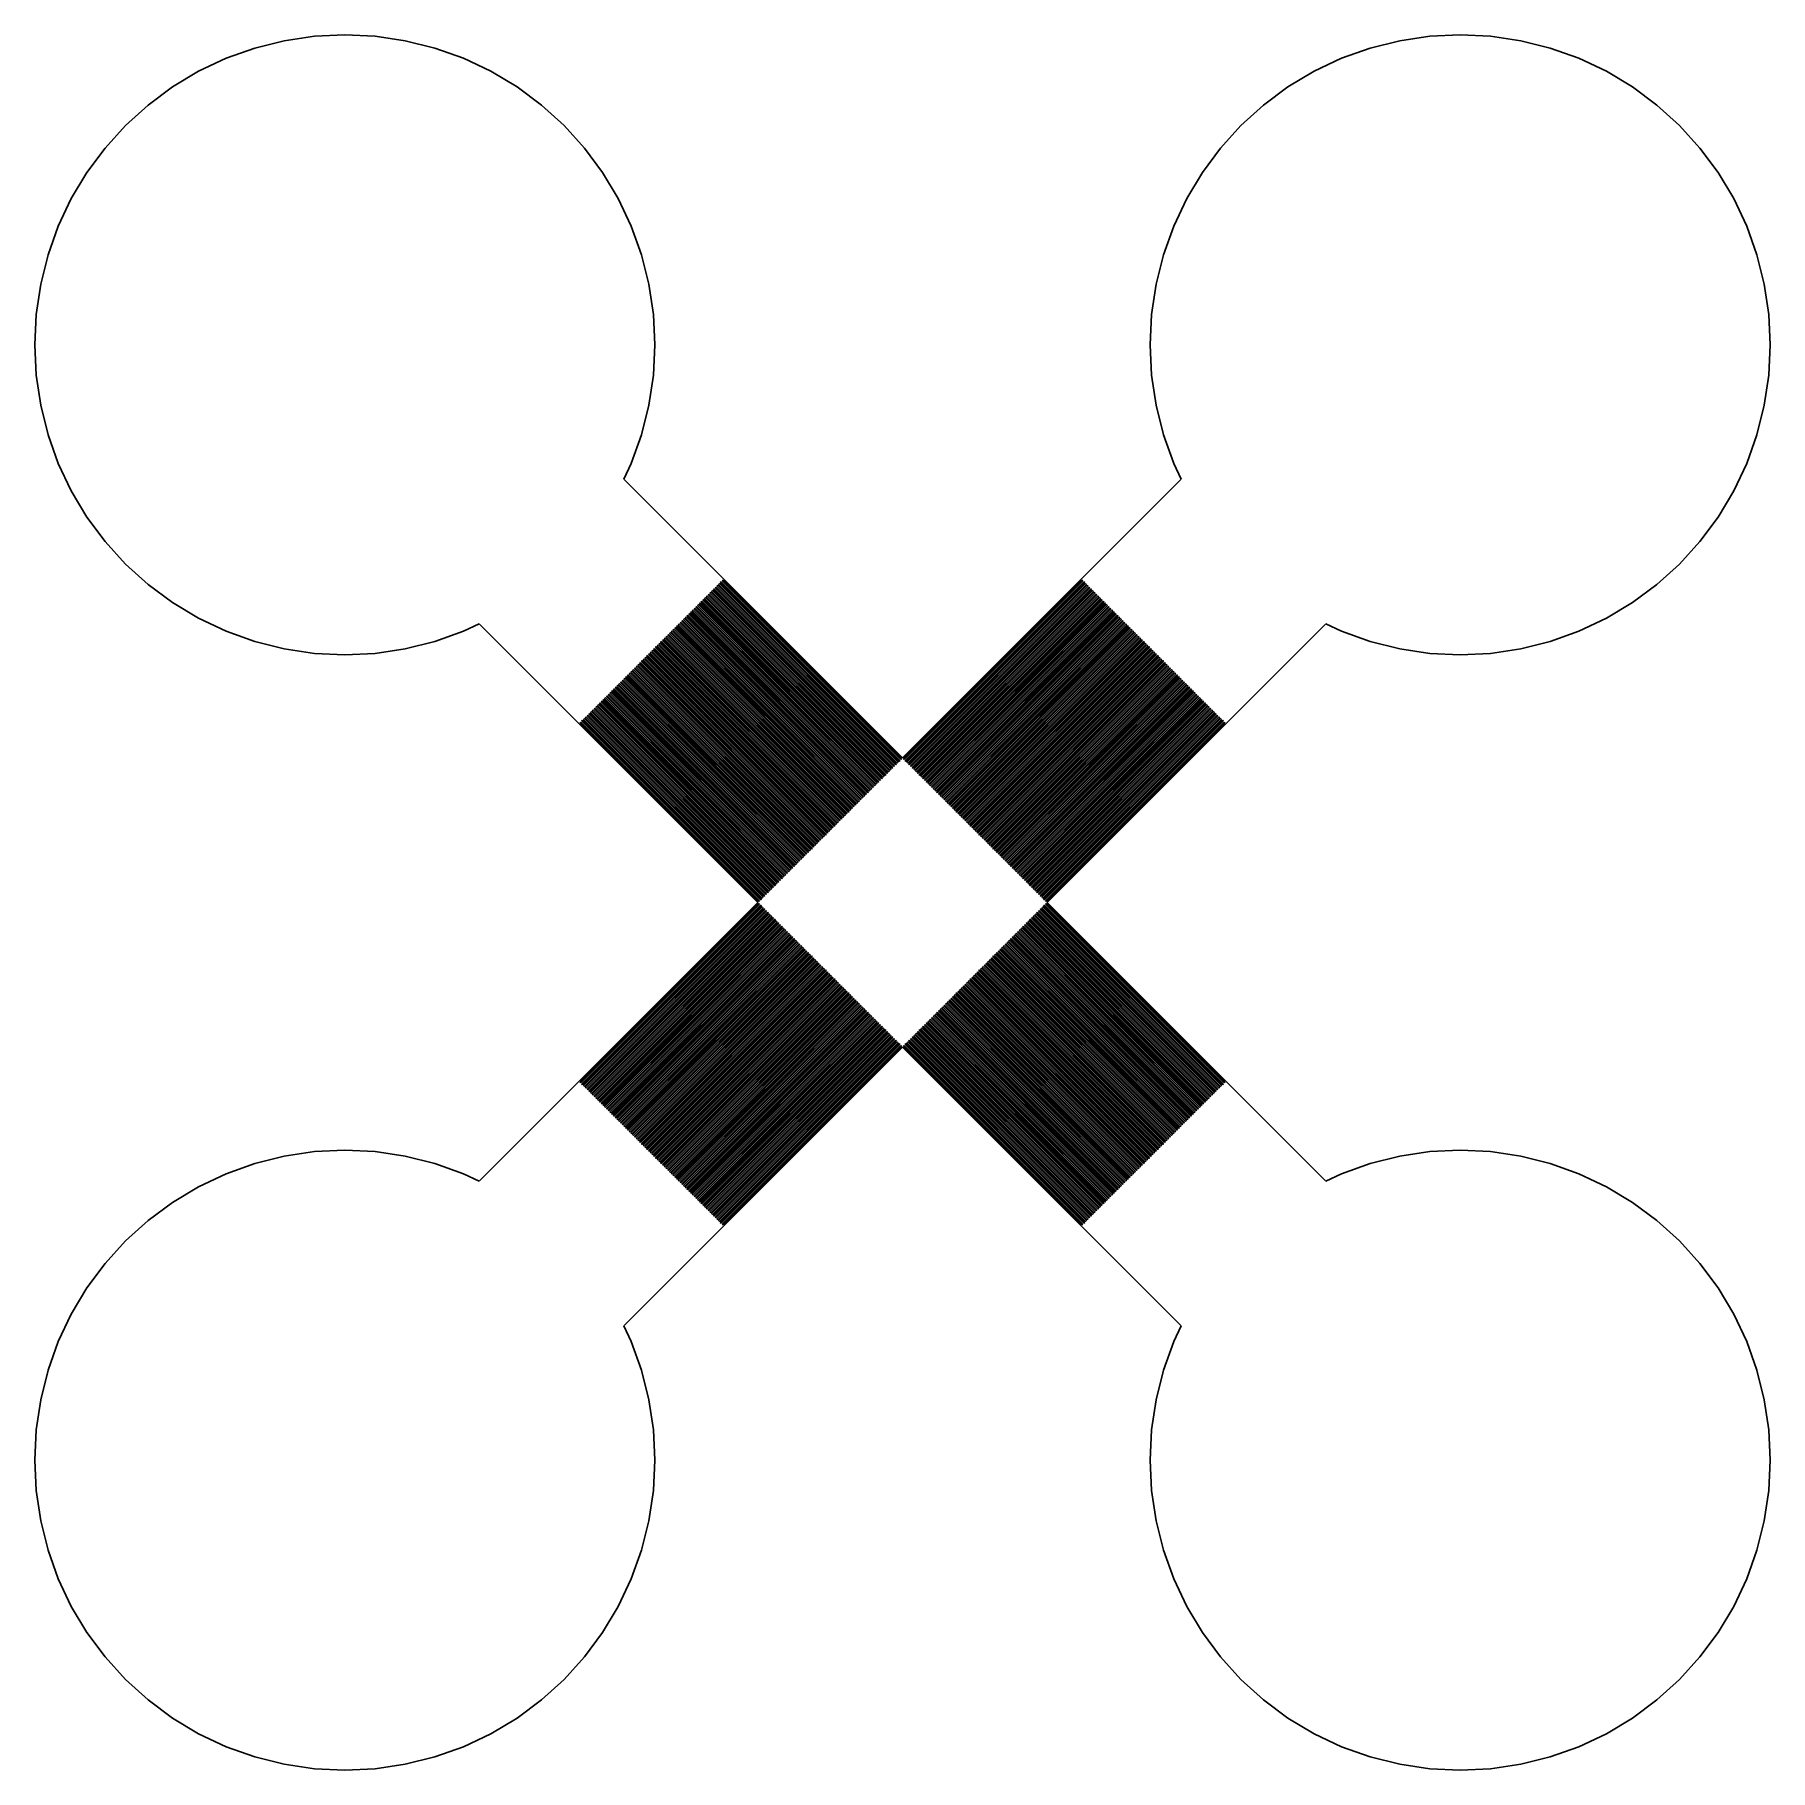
# Model space of a CAD drawing. Extents: x -7 to 7, y -7 to 7.
import ezdxf

# ---------------------------------------------------------------- set-up
doc = ezdxf.new("R2010")
doc.units = 0

msp = doc.modelspace()

# ---------------------------------------------------------------- linework, layer by layer
for p, q in [((-5.223, 6.89), (-5.454, 6.807)), ((-4.985, 6.949), (-5.223, 6.89)), ((-4.742, 6.985), (-4.985, 6.949)), ((-4.497, 6.997), (-4.742, 6.985)), ((-4.252, 6.985), (-4.497, 6.997)), ((-4.009, 6.949), (-4.252, 6.985)), ((-3.771, 6.89), (-4.009, 6.949)), ((-3.54, 6.807), (-3.771, 6.89)), ((3.771, 6.89), (3.54, 6.807)), ((4.009, 6.949), (3.771, 6.89)), ((4.252, 6.985), (4.009, 6.949)), ((4.497, 6.997), (4.252, 6.985)), ((4.742, 6.985), (4.497, 6.997)), ((4.985, 6.949), (4.742, 6.985)), ((5.223, 6.89), (4.985, 6.949)), ((5.454, 6.807), (5.223, 6.89)), ((-5.454, 6.807), (-5.676, 6.702)), ((-3.319, 6.702), (-3.54, 6.807)), ((3.54, 6.807), (3.319, 6.702)), ((5.676, 6.702), (5.454, 6.807)), ((-5.676, 6.702), (-5.886, 6.576)), ((-3.108, 6.576), (-3.319, 6.702)), ((3.319, 6.702), (3.108, 6.576)), ((5.886, 6.576), (5.676, 6.702)), ((-5.886, 6.576), (-6.083, 6.43)), ((-2.911, 6.43), (-3.108, 6.576)), ((3.108, 6.576), (2.911, 6.43)), ((6.083, 6.43), (5.886, 6.576)), ((-6.083, 6.43), (-6.265, 6.265)), ((-2.729, 6.265), (-2.911, 6.43)), ((2.911, 6.43), (2.729, 6.265)), ((6.265, 6.265), (6.083, 6.43)), ((-6.265, 6.265), (-6.43, 6.083)), ((-2.565, 6.083), (-2.729, 6.265)), ((2.729, 6.265), (2.565, 6.083)), ((6.43, 6.083), (6.265, 6.265)), ((-6.43, 6.083), (-6.576, 5.886)), ((-2.419, 5.886), (-2.565, 6.083)), ((2.565, 6.083), (2.419, 5.886)), ((6.576, 5.886), (6.43, 6.083)), ((-6.576, 5.886), (-6.702, 5.676)), ((-2.292, 5.676), (-2.419, 5.886)), ((2.419, 5.886), (2.292, 5.676)), ((6.702, 5.676), (6.576, 5.886)), ((-6.702, 5.676), (-6.807, 5.454)), ((-2.188, 5.454), (-2.292, 5.676)), ((2.292, 5.676), (2.188, 5.454)), ((6.807, 5.454), (6.702, 5.676)), ((-6.807, 5.454), (-6.89, 5.223)), ((-2.105, 5.223), (-2.188, 5.454)), ((2.188, 5.454), (2.105, 5.223)), ((6.89, 5.223), (6.807, 5.454)), ((-6.89, 5.223), (-6.949, 4.985)), ((-2.045, 4.985), (-2.105, 5.223)), ((2.105, 5.223), (2.045, 4.985)), ((6.949, 4.985), (6.89, 5.223)), ((-6.949, 4.985), (-6.985, 4.742)), ((-2.009, 4.742), (-2.045, 4.985)), ((2.045, 4.985), (2.009, 4.742)), ((6.985, 4.742), (6.949, 4.985)), ((-6.985, 4.742), (-6.997, 4.497)), ((-1.997, 4.497), (-2.009, 4.742)), ((2.009, 4.742), (1.997, 4.497)), ((6.997, 4.497), (6.985, 4.742)), ((-6.997, 4.497), (-6.985, 4.252)), ((-2.009, 4.252), (-1.997, 4.497)), ((1.997, 4.497), (2.009, 4.252)), ((6.985, 4.252), (6.997, 4.497)), ((-6.985, 4.252), (-6.949, 4.009)), ((-2.045, 4.009), (-2.009, 4.252)), ((2.009, 4.252), (2.045, 4.009)), ((6.949, 4.009), (6.985, 4.252)), ((-6.949, 4.009), (-6.89, 3.771)), ((-2.105, 3.771), (-2.045, 4.009)), ((2.045, 4.009), (2.105, 3.771)), ((6.89, 3.771), (6.949, 4.009)), ((-6.89, 3.771), (-6.807, 3.54)), ((-2.188, 3.54), (-2.105, 3.771)), ((2.105, 3.771), (2.188, 3.54)), ((6.807, 3.54), (6.89, 3.771)), ((-6.807, 3.54), (-6.702, 3.319)), ((-2.247, 3.414), (-2.188, 3.54)), ((2.188, 3.54), (2.247, 3.414)), ((6.702, 3.319), (6.807, 3.54)), ((0, 1.167), (-2.247, 3.414)), ((2.247, 3.414), (0, 1.167)), ((-6.702, 3.319), (-6.576, 3.108)), ((6.576, 3.108), (6.702, 3.319)), ((-6.576, 3.108), (-6.43, 2.911)), ((6.43, 2.911), (6.576, 3.108)), ((-6.43, 2.911), (-6.265, 2.729)), ((6.265, 2.729), (6.43, 2.911)), ((-6.265, 2.729), (-6.083, 2.565)), ((6.083, 2.565), (6.265, 2.729)), ((-6.083, 2.565), (-5.886, 2.419)), ((-1.525, 2.522), (-1.518, 2.529)), ((-0.085, 1.082), (-1.525, 2.522)), ((-1.518, 2.529), (-0.078, 1.089)), ((-1.511, 2.536), (-1.504, 2.543)), ((-0.071, 1.096), (-1.511, 2.536)), ((-1.504, 2.543), (-0.064, 1.103)), ((-1.497, 2.551), (-1.49, 2.558)), ((-0.057, 1.11), (-1.497, 2.551)), ((-1.49, 2.558), (-0.05, 1.117)), ((-1.483, 2.565), (-1.476, 2.572)), ((-0.042, 1.124), (-1.483, 2.565)), ((-1.476, 2.572), (-0.035, 1.131)), ((-1.469, 2.579), (-1.462, 2.586)), ((-0.028, 1.138), (-1.469, 2.579)), ((-1.462, 2.586), (-0.021, 1.146)), ((-1.455, 2.593), (-1.447, 2.6)), ((-0.014, 1.153), (-1.455, 2.593)), ((-1.447, 2.6), (-0.007, 1.16)), ((0.007, 1.16), (1.447, 2.6)), ((1.455, 2.593), (0.014, 1.153)), ((0.021, 1.146), (1.462, 2.586)), ((1.469, 2.579), (0.028, 1.138)), ((0.035, 1.131), (1.476, 2.572)), ((1.483, 2.565), (0.042, 1.124)), ((0.05, 1.117), (1.49, 2.558)), ((1.497, 2.551), (0.057, 1.11)), ((0.064, 1.103), (1.504, 2.543)), ((1.511, 2.536), (0.071, 1.096)), ((0.078, 1.089), (1.518, 2.529)), ((1.525, 2.522), (0.085, 1.082)), ((1.447, 2.6), (1.455, 2.593)), ((1.462, 2.586), (1.469, 2.579)), ((1.476, 2.572), (1.483, 2.565)), ((1.49, 2.558), (1.497, 2.551)), ((1.504, 2.543), (1.511, 2.536)), ((1.518, 2.529), (1.525, 2.522)), ((5.886, 2.419), (6.083, 2.565)), ((-5.886, 2.419), (-5.676, 2.292)), ((-1.667, 2.381), (-1.66, 2.388)), ((-0.226, 0.94), (-1.667, 2.381)), ((-1.66, 2.388), (-0.219, 0.948)), ((-1.653, 2.395), (-1.645, 2.402)), ((-0.212, 0.955), (-1.653, 2.395)), ((-1.645, 2.402), (-0.205, 0.962)), ((-1.638, 2.409), (-1.631, 2.416)), ((-0.198, 0.969), (-1.638, 2.409)), ((-1.631, 2.416), (-0.191, 0.976)), ((-1.624, 2.423), (-1.617, 2.43)), ((-0.184, 0.983), (-1.624, 2.423)), ((-1.617, 2.43), (-0.177, 0.99)), ((-1.61, 2.437), (-1.603, 2.444)), ((-0.17, 0.997), (-1.61, 2.437)), ((-1.603, 2.444), (-0.163, 1.004)), ((-1.596, 2.452), (-1.589, 2.459)), ((-0.156, 1.011), (-1.596, 2.452)), ((-1.589, 2.459), (-0.148, 1.018)), ((-1.582, 2.466), (-1.575, 2.473)), ((-0.141, 1.025), (-1.582, 2.466)), ((-1.575, 2.473), (-0.134, 1.032)), ((-1.568, 2.48), (-1.561, 2.487)), ((-0.127, 1.039), (-1.568, 2.48)), ((-1.561, 2.487), (-0.12, 1.047)), ((-1.554, 2.494), (-1.546, 2.501)), ((-0.113, 1.054), (-1.554, 2.494)), ((-1.546, 2.501), (-0.106, 1.061)), ((-1.539, 2.508), (-1.532, 2.515)), ((-0.099, 1.068), (-1.539, 2.508)), ((-1.532, 2.515), (-0.092, 1.075)), ((0.092, 1.075), (1.532, 2.515)), ((1.539, 2.508), (0.099, 1.068)), ((0.106, 1.061), (1.546, 2.501)), ((1.554, 2.494), (0.113, 1.054)), ((0.12, 1.047), (1.561, 2.487)), ((1.568, 2.48), (0.127, 1.039)), ((0.134, 1.032), (1.575, 2.473)), ((1.582, 2.466), (0.141, 1.025)), ((0.148, 1.018), (1.589, 2.459)), ((1.596, 2.452), (0.156, 1.011)), ((0.163, 1.004), (1.603, 2.444)), ((1.61, 2.437), (0.17, 0.997)), ((0.177, 0.99), (1.617, 2.43)), ((1.624, 2.423), (0.184, 0.983)), ((0.191, 0.976), (1.631, 2.416)), ((1.638, 2.409), (0.198, 0.969)), ((0.205, 0.962), (1.645, 2.402)), ((1.653, 2.395), (0.212, 0.955)), ((0.219, 0.948), (1.66, 2.388)), ((1.667, 2.381), (0.226, 0.94)), ((1.532, 2.515), (1.539, 2.508)), ((1.546, 2.501), (1.554, 2.494)), ((1.561, 2.487), (1.568, 2.48)), ((1.575, 2.473), (1.582, 2.466)), ((1.589, 2.459), (1.596, 2.452)), ((1.603, 2.444), (1.61, 2.437)), ((1.617, 2.43), (1.624, 2.423)), ((1.631, 2.416), (1.638, 2.409)), ((1.645, 2.402), (1.653, 2.395)), ((1.66, 2.388), (1.667, 2.381)), ((5.676, 2.292), (5.886, 2.419)), ((-5.676, 2.292), (-5.454, 2.188)), ((-3.54, 2.188), (-3.414, 2.247)), ((-3.414, 2.247), (-1.167, 0)), ((-1.808, 2.239), (-1.801, 2.246)), ((-0.368, 0.799), (-1.808, 2.239)), ((-1.801, 2.246), (-0.361, 0.806)), ((-1.794, 2.254), (-1.787, 2.261)), ((-0.354, 0.813), (-1.794, 2.254)), ((-1.787, 2.261), (-0.346, 0.82)), ((-1.78, 2.268), (-1.773, 2.275)), ((-0.339, 0.827), (-1.78, 2.268)), ((-1.773, 2.275), (-0.332, 0.834)), ((-1.766, 2.282), (-1.759, 2.289)), ((-0.325, 0.841), (-1.766, 2.282)), ((-1.759, 2.289), (-0.318, 0.849)), ((-1.752, 2.296), (-1.744, 2.303)), ((-0.311, 0.856), (-1.752, 2.296)), ((-1.744, 2.303), (-0.304, 0.863)), ((-1.737, 2.31), (-1.73, 2.317)), ((-0.297, 0.87), (-1.737, 2.31)), ((-1.73, 2.317), (-0.29, 0.877)), ((-1.723, 2.324), (-1.716, 2.331)), ((-0.283, 0.884), (-1.723, 2.324)), ((-1.716, 2.331), (-0.276, 0.891)), ((-1.709, 2.338), (-1.702, 2.345)), ((-0.269, 0.898), (-1.709, 2.338)), ((-1.702, 2.345), (-0.262, 0.905)), ((-1.695, 2.353), (-1.688, 2.36)), ((-0.255, 0.912), (-1.695, 2.353)), ((-1.688, 2.36), (-0.247, 0.919)), ((-1.681, 2.367), (-1.674, 2.374)), ((-0.24, 0.926), (-1.681, 2.367)), ((-1.674, 2.374), (-0.233, 0.933)), ((0.233, 0.933), (1.674, 2.374)), ((1.681, 2.367), (0.24, 0.926)), ((0.247, 0.919), (1.688, 2.36)), ((1.695, 2.353), (0.255, 0.912)), ((0.262, 0.905), (1.702, 2.345)), ((1.709, 2.338), (0.269, 0.898)), ((0.276, 0.891), (1.716, 2.331)), ((1.723, 2.324), (0.283, 0.884)), ((0.29, 0.877), (1.73, 2.317)), ((1.737, 2.31), (0.297, 0.87)), ((0.304, 0.863), (1.744, 2.303)), ((1.752, 2.296), (0.311, 0.856)), ((0.318, 0.849), (1.759, 2.289)), ((1.766, 2.282), (0.325, 0.841)), ((0.332, 0.834), (1.773, 2.275)), ((1.78, 2.268), (0.339, 0.827)), ((0.346, 0.82), (1.787, 2.261)), ((1.794, 2.254), (0.354, 0.813)), ((0.361, 0.806), (1.801, 2.246)), ((1.808, 2.239), (0.368, 0.799)), ((1.167, 0), (3.414, 2.247)), ((1.674, 2.374), (1.681, 2.367)), ((1.688, 2.36), (1.695, 2.353)), ((1.702, 2.345), (1.709, 2.338)), ((1.716, 2.331), (1.723, 2.324)), ((1.73, 2.317), (1.737, 2.31)), ((1.744, 2.303), (1.752, 2.296)), ((1.759, 2.289), (1.766, 2.282)), ((1.773, 2.275), (1.78, 2.268)), ((1.787, 2.261), (1.794, 2.254)), ((1.801, 2.246), (1.808, 2.239)), ((3.414, 2.247), (3.54, 2.188)), ((5.454, 2.188), (5.676, 2.292)), ((-5.454, 2.188), (-5.223, 2.105)), ((-5.223, 2.105), (-4.985, 2.045)), ((-4.009, 2.045), (-3.771, 2.105)), ((-3.771, 2.105), (-3.54, 2.188)), ((-1.95, 2.098), (-1.942, 2.105)), ((-1.942, 2.105), (-0.502, 0.665)), ((-1.935, 2.112), (-1.928, 2.119)), ((-0.495, 0.672), (-1.935, 2.112)), ((-1.928, 2.119), (-0.488, 0.679)), ((-1.921, 2.126), (-1.914, 2.133)), ((-0.481, 0.686), (-1.921, 2.126)), ((-1.914, 2.133), (-0.474, 0.693)), ((-1.907, 2.14), (-1.9, 2.147)), ((-0.467, 0.7), (-1.907, 2.14)), ((-1.9, 2.147), (-0.46, 0.707)), ((-1.893, 2.155), (-1.886, 2.162)), ((-0.453, 0.714), (-1.893, 2.155)), ((-1.886, 2.162), (-0.445, 0.721)), ((-1.879, 2.169), (-1.872, 2.176)), ((-0.438, 0.728), (-1.879, 2.169)), ((-1.872, 2.176), (-0.431, 0.735)), ((-1.865, 2.183), (-1.858, 2.19)), ((-0.424, 0.742), (-1.865, 2.183)), ((-1.858, 2.19), (-0.417, 0.75)), ((-1.851, 2.197), (-1.843, 2.204)), ((-0.41, 0.757), (-1.851, 2.197)), ((-1.843, 2.204), (-0.403, 0.764)), ((-1.836, 2.211), (-1.829, 2.218)), ((-0.396, 0.771), (-1.836, 2.211)), ((-1.829, 2.218), (-0.389, 0.778)), ((-1.822, 2.225), (-1.815, 2.232)), ((-0.382, 0.785), (-1.822, 2.225)), ((-1.815, 2.232), (-0.375, 0.792)), ((0.375, 0.792), (1.815, 2.232)), ((1.822, 2.225), (0.382, 0.785)), ((0.389, 0.778), (1.829, 2.218)), ((1.836, 2.211), (0.396, 0.771)), ((0.403, 0.764), (1.843, 2.204)), ((1.851, 2.197), (0.41, 0.757)), ((0.417, 0.75), (1.858, 2.19)), ((1.865, 2.183), (0.424, 0.742)), ((0.431, 0.735), (1.872, 2.176)), ((1.879, 2.169), (0.438, 0.728)), ((0.445, 0.721), (1.886, 2.162)), ((1.893, 2.155), (0.453, 0.714)), ((0.46, 0.707), (1.9, 2.147)), ((1.907, 2.14), (0.467, 0.7)), ((0.474, 0.693), (1.914, 2.133)), ((1.921, 2.126), (0.481, 0.686)), ((0.488, 0.679), (1.928, 2.119)), ((1.935, 2.112), (0.495, 0.672)), ((0.502, 0.665), (1.942, 2.105)), ((1.815, 2.232), (1.822, 2.225)), ((1.829, 2.218), (1.836, 2.211)), ((1.843, 2.204), (1.851, 2.197)), ((1.858, 2.19), (1.865, 2.183)), ((1.872, 2.176), (1.879, 2.169)), ((1.886, 2.162), (1.893, 2.155)), ((1.9, 2.147), (1.907, 2.14)), ((1.914, 2.133), (1.921, 2.126)), ((1.928, 2.119), (1.935, 2.112)), ((1.942, 2.105), (1.95, 2.098)), ((3.54, 2.188), (3.771, 2.105)), ((3.771, 2.105), (4.009, 2.045)), ((4.985, 2.045), (5.223, 2.105)), ((5.223, 2.105), (5.454, 2.188)), ((-4.985, 2.045), (-4.742, 2.009)), ((-4.742, 2.009), (-4.497, 1.997)), ((-4.497, 1.997), (-4.252, 2.009)), ((-4.252, 2.009), (-4.009, 2.045)), ((-2.091, 1.957), (-2.084, 1.964)), ((-2.084, 1.964), (-0.643, 0.523)), ((-2.077, 1.971), (-2.07, 1.978)), ((-0.636, 0.53), (-2.077, 1.971)), ((-2.07, 1.978), (-0.629, 0.537)), ((-2.063, 1.985), (-2.056, 1.992)), ((-0.622, 0.544), (-2.063, 1.985)), ((-2.056, 1.992), (-0.615, 0.552)), ((-2.048, 1.999), (-2.041, 2.006)), ((-0.608, 0.559), (-2.048, 1.999)), ((-2.041, 2.006), (-0.601, 0.566)), ((-2.034, 2.013), (-2.027, 2.02)), ((-0.594, 0.573), (-2.034, 2.013)), ((-2.027, 2.02), (-0.587, 0.58)), ((-2.02, 2.027), (-2.013, 2.034)), ((-0.58, 0.587), (-2.02, 2.027)), ((-2.013, 2.034), (-0.573, 0.594)), ((-2.006, 2.041), (-1.999, 2.048)), ((-0.566, 0.601), (-2.006, 2.041)), ((-1.999, 2.048), (-0.559, 0.608)), ((-1.992, 2.056), (-1.985, 2.063)), ((-0.552, 0.615), (-1.992, 2.056)), ((-1.985, 2.063), (-0.544, 0.622)), ((-1.978, 2.07), (-1.971, 2.077)), ((-0.537, 0.629), (-1.978, 2.07)), ((-1.971, 2.077), (-0.53, 0.636)), ((-1.964, 2.084), (-1.957, 2.091)), ((-0.523, 0.643), (-1.964, 2.084)), ((-1.957, 2.091), (-0.516, 0.651)), ((-0.509, 0.658), (-1.95, 2.098)), ((1.95, 2.098), (0.509, 0.658)), ((0.516, 0.651), (1.957, 2.091)), ((1.964, 2.084), (0.523, 0.643)), ((0.53, 0.636), (1.971, 2.077)), ((1.978, 2.07), (0.537, 0.629)), ((0.544, 0.622), (1.985, 2.063)), ((1.992, 2.056), (0.552, 0.615)), ((0.559, 0.608), (1.999, 2.048)), ((2.006, 2.041), (0.566, 0.601)), ((0.573, 0.594), (2.013, 2.034)), ((2.02, 2.027), (0.58, 0.587)), ((0.587, 0.58), (2.027, 2.02)), ((2.034, 2.013), (0.594, 0.573)), ((0.601, 0.566), (2.041, 2.006)), ((2.048, 1.999), (0.608, 0.559)), ((0.615, 0.552), (2.056, 1.992)), ((2.063, 1.985), (0.622, 0.544)), ((0.629, 0.537), (2.07, 1.978)), ((2.077, 1.971), (0.636, 0.53)), ((0.643, 0.523), (2.084, 1.964)), ((1.957, 2.091), (1.964, 2.084)), ((1.971, 2.077), (1.978, 2.07)), ((1.985, 2.063), (1.992, 2.056)), ((1.999, 2.048), (2.006, 2.041)), ((2.013, 2.034), (2.02, 2.027)), ((2.027, 2.02), (2.034, 2.013)), ((2.041, 2.006), (2.048, 1.999)), ((2.056, 1.992), (2.063, 1.985)), ((2.07, 1.978), (2.077, 1.971)), ((2.084, 1.964), (2.091, 1.957)), ((4.009, 2.045), (4.252, 2.009)), ((4.252, 2.009), (4.497, 1.997)), ((4.497, 1.997), (4.742, 2.009)), ((4.742, 2.009), (4.985, 2.045)), ((-2.232, 1.815), (-2.225, 1.822)), ((-2.225, 1.822), (-0.785, 0.382)), ((-2.218, 1.829), (-2.211, 1.836)), ((-0.778, 0.389), (-2.218, 1.829)), ((-2.211, 1.836), (-0.771, 0.396)), ((-2.204, 1.843), (-2.197, 1.851)), ((-0.764, 0.403), (-2.204, 1.843)), ((-2.197, 1.851), (-0.757, 0.41)), ((-2.19, 1.858), (-2.183, 1.865)), ((-0.75, 0.417), (-2.19, 1.858)), ((-2.183, 1.865), (-0.742, 0.424)), ((-2.176, 1.872), (-2.169, 1.879)), ((-0.735, 0.431), (-2.176, 1.872)), ((-2.169, 1.879), (-0.728, 0.438)), ((-2.162, 1.886), (-2.155, 1.893)), ((-0.721, 0.445), (-2.162, 1.886)), ((-2.155, 1.893), (-0.714, 0.453)), ((-2.147, 1.9), (-2.14, 1.907)), ((-0.707, 0.46), (-2.147, 1.9)), ((-2.14, 1.907), (-0.7, 0.467)), ((-2.133, 1.914), (-2.126, 1.921)), ((-0.693, 0.474), (-2.133, 1.914)), ((-2.126, 1.921), (-0.686, 0.481)), ((-2.119, 1.928), (-2.112, 1.935)), ((-0.679, 0.488), (-2.119, 1.928)), ((-2.112, 1.935), (-0.672, 0.495)), ((-2.105, 1.942), (-2.098, 1.95)), ((-0.665, 0.502), (-2.105, 1.942)), ((-2.098, 1.95), (-0.658, 0.509)), ((-0.651, 0.516), (-2.091, 1.957)), ((2.091, 1.957), (0.651, 0.516)), ((0.658, 0.509), (2.098, 1.95)), ((2.105, 1.942), (0.665, 0.502)), ((0.672, 0.495), (2.112, 1.935)), ((2.119, 1.928), (0.679, 0.488)), ((0.686, 0.481), (2.126, 1.921)), ((2.133, 1.914), (0.693, 0.474)), ((0.7, 0.467), (2.14, 1.907)), ((2.147, 1.9), (0.707, 0.46)), ((0.714, 0.453), (2.155, 1.893)), ((2.162, 1.886), (0.721, 0.445)), ((0.728, 0.438), (2.169, 1.879)), ((2.176, 1.872), (0.735, 0.431)), ((0.742, 0.424), (2.183, 1.865)), ((2.19, 1.858), (0.75, 0.417)), ((0.757, 0.41), (2.197, 1.851)), ((2.204, 1.843), (0.764, 0.403)), ((0.771, 0.396), (2.211, 1.836)), ((2.218, 1.829), (0.778, 0.389)), ((0.785, 0.382), (2.225, 1.822)), ((2.098, 1.95), (2.105, 1.942)), ((2.112, 1.935), (2.119, 1.928)), ((2.126, 1.921), (2.133, 1.914)), ((2.14, 1.907), (2.147, 1.9)), ((2.155, 1.893), (2.162, 1.886)), ((2.169, 1.879), (2.176, 1.872)), ((2.183, 1.865), (2.19, 1.858)), ((2.197, 1.851), (2.204, 1.843)), ((2.211, 1.836), (2.218, 1.829)), ((2.225, 1.822), (2.232, 1.815)), ((-2.374, 1.674), (-2.367, 1.681)), ((-2.367, 1.681), (-0.926, 0.24)), ((-2.36, 1.688), (-2.353, 1.695)), ((-0.919, 0.247), (-2.36, 1.688)), ((-2.353, 1.695), (-0.912, 0.255)), ((-2.345, 1.702), (-2.338, 1.709)), ((-0.905, 0.262), (-2.345, 1.702)), ((-2.338, 1.709), (-0.898, 0.269)), ((-2.331, 1.716), (-2.324, 1.723)), ((-0.891, 0.276), (-2.331, 1.716)), ((-2.324, 1.723), (-0.884, 0.283)), ((-2.317, 1.73), (-2.31, 1.737)), ((-0.877, 0.29), (-2.317, 1.73)), ((-2.31, 1.737), (-0.87, 0.297)), ((-2.303, 1.744), (-2.296, 1.752)), ((-0.863, 0.304), (-2.303, 1.744)), ((-2.296, 1.752), (-0.856, 0.311)), ((-2.289, 1.759), (-2.282, 1.766)), ((-0.849, 0.318), (-2.289, 1.759)), ((-2.282, 1.766), (-0.841, 0.325)), ((-2.275, 1.773), (-2.268, 1.78)), ((-0.834, 0.332), (-2.275, 1.773)), ((-2.268, 1.78), (-0.827, 0.339)), ((-2.261, 1.787), (-2.254, 1.794)), ((-0.82, 0.346), (-2.261, 1.787)), ((-2.254, 1.794), (-0.813, 0.354)), ((-2.246, 1.801), (-2.239, 1.808)), ((-0.806, 0.361), (-2.246, 1.801)), ((-2.239, 1.808), (-0.799, 0.368)), ((-0.792, 0.375), (-2.232, 1.815)), ((2.232, 1.815), (0.792, 0.375)), ((0.799, 0.368), (2.239, 1.808)), ((2.246, 1.801), (0.806, 0.361)), ((0.813, 0.354), (2.254, 1.794)), ((2.261, 1.787), (0.82, 0.346)), ((0.827, 0.339), (2.268, 1.78)), ((2.275, 1.773), (0.834, 0.332)), ((0.841, 0.325), (2.282, 1.766)), ((2.289, 1.759), (0.849, 0.318)), ((0.856, 0.311), (2.296, 1.752)), ((2.303, 1.744), (0.863, 0.304)), ((0.87, 0.297), (2.31, 1.737)), ((2.317, 1.73), (0.877, 0.29)), ((0.884, 0.283), (2.324, 1.723)), ((2.331, 1.716), (0.891, 0.276)), ((0.898, 0.269), (2.338, 1.709)), ((2.345, 1.702), (0.905, 0.262)), ((0.912, 0.255), (2.353, 1.695)), ((2.36, 1.688), (0.919, 0.247)), ((0.926, 0.24), (2.367, 1.681)), ((2.239, 1.808), (2.246, 1.801)), ((2.254, 1.794), (2.261, 1.787)), ((2.268, 1.78), (2.275, 1.773)), ((2.282, 1.766), (2.289, 1.759)), ((2.296, 1.752), (2.303, 1.744)), ((2.31, 1.737), (2.317, 1.73)), ((2.324, 1.723), (2.331, 1.716)), ((2.338, 1.709), (2.345, 1.702)), ((2.353, 1.695), (2.36, 1.688)), ((2.367, 1.681), (2.374, 1.674)), ((-2.501, 1.546), (-2.494, 1.554)), ((-1.061, 0.106), (-2.501, 1.546)), ((-2.494, 1.554), (-1.054, 0.113)), ((-2.487, 1.561), (-2.48, 1.568)), ((-1.047, 0.12), (-2.487, 1.561)), ((-2.48, 1.568), (-1.039, 0.127)), ((-2.473, 1.575), (-2.466, 1.582)), ((-1.032, 0.134), (-2.473, 1.575)), ((-2.466, 1.582), (-1.025, 0.141)), ((-2.459, 1.589), (-2.452, 1.596)), ((-1.018, 0.148), (-2.459, 1.589)), ((-2.452, 1.596), (-1.011, 0.156)), ((-2.444, 1.603), (-2.437, 1.61)), ((-1.004, 0.163), (-2.444, 1.603)), ((-2.437, 1.61), (-0.997, 0.17)), ((-2.43, 1.617), (-2.423, 1.624)), ((-0.99, 0.177), (-2.43, 1.617)), ((-2.423, 1.624), (-0.983, 0.184)), ((-2.416, 1.631), (-2.409, 1.638)), ((-0.976, 0.191), (-2.416, 1.631)), ((-2.409, 1.638), (-0.969, 0.198)), ((-2.402, 1.645), (-2.395, 1.653)), ((-0.962, 0.205), (-2.402, 1.645)), ((-2.395, 1.653), (-0.955, 0.212)), ((-2.388, 1.66), (-2.381, 1.667)), ((-0.948, 0.219), (-2.388, 1.66)), ((-2.381, 1.667), (-0.94, 0.226)), ((-0.933, 0.233), (-2.374, 1.674)), ((2.374, 1.674), (0.933, 0.233)), ((0.94, 0.226), (2.381, 1.667)), ((2.388, 1.66), (0.948, 0.219)), ((0.955, 0.212), (2.395, 1.653)), ((2.402, 1.645), (0.962, 0.205)), ((0.969, 0.198), (2.409, 1.638)), ((2.416, 1.631), (0.976, 0.191)), ((0.983, 0.184), (2.423, 1.624)), ((2.43, 1.617), (0.99, 0.177)), ((0.997, 0.17), (2.437, 1.61)), ((2.444, 1.603), (1.004, 0.163)), ((1.011, 0.156), (2.452, 1.596)), ((2.459, 1.589), (1.018, 0.148)), ((1.025, 0.141), (2.466, 1.582)), ((2.473, 1.575), (1.032, 0.134)), ((1.039, 0.127), (2.48, 1.568)), ((2.487, 1.561), (1.047, 0.12)), ((1.054, 0.113), (2.494, 1.554)), ((2.501, 1.546), (1.061, 0.106)), ((2.381, 1.667), (2.388, 1.66)), ((2.395, 1.653), (2.402, 1.645)), ((2.409, 1.638), (2.416, 1.631)), ((2.423, 1.624), (2.43, 1.617)), ((2.437, 1.61), (2.444, 1.603)), ((2.452, 1.596), (2.459, 1.589)), ((2.466, 1.582), (2.473, 1.575)), ((2.48, 1.568), (2.487, 1.561)), ((2.494, 1.554), (2.501, 1.546)), ((-2.6, 1.447), (-2.593, 1.455)), ((-1.16, 0.007), (-2.6, 1.447)), ((-2.593, 1.455), (-1.153, 0.014)), ((-2.586, 1.462), (-2.579, 1.469)), ((-1.146, 0.021), (-2.586, 1.462)), ((-2.579, 1.469), (-1.138, 0.028)), ((-2.572, 1.476), (-2.565, 1.483)), ((-1.131, 0.035), (-2.572, 1.476)), ((-2.565, 1.483), (-1.124, 0.042)), ((-2.558, 1.49), (-2.551, 1.497)), ((-1.117, 0.05), (-2.558, 1.49)), ((-2.551, 1.497), (-1.11, 0.057)), ((-2.543, 1.504), (-2.536, 1.511)), ((-1.103, 0.064), (-2.543, 1.504)), ((-2.536, 1.511), (-1.096, 0.071)), ((-2.529, 1.518), (-2.522, 1.525)), ((-1.089, 0.078), (-2.529, 1.518)), ((-2.522, 1.525), (-1.082, 0.085)), ((-2.515, 1.532), (-2.508, 1.539)), ((-1.075, 0.092), (-2.515, 1.532)), ((-2.508, 1.539), (-1.068, 0.099)), ((1.068, 0.099), (2.508, 1.539)), ((2.515, 1.532), (1.075, 0.092)), ((1.082, 0.085), (2.522, 1.525)), ((2.529, 1.518), (1.089, 0.078)), ((1.096, 0.071), (2.536, 1.511)), ((2.543, 1.504), (1.103, 0.064)), ((1.11, 0.057), (2.551, 1.497)), ((2.558, 1.49), (1.117, 0.05)), ((1.124, 0.042), (2.565, 1.483)), ((2.572, 1.476), (1.131, 0.035)), ((1.138, 0.028), (2.579, 1.469)), ((2.586, 1.462), (1.146, 0.021)), ((1.153, 0.014), (2.593, 1.455)), ((2.6, 1.447), (1.16, 0.007)), ((2.508, 1.539), (2.515, 1.532)), ((2.522, 1.525), (2.529, 1.518)), ((2.536, 1.511), (2.543, 1.504)), ((2.551, 1.497), (2.558, 1.49)), ((2.565, 1.483), (2.572, 1.476)), ((2.579, 1.469), (2.586, 1.462)), ((2.593, 1.455), (2.6, 1.447)), ((-0.035, 1.131), (-0.042, 1.124)), ((-0.021, 1.146), (-0.028, 1.138)), ((-0.007, 1.16), (-0.014, 1.153)), ((0.014, 1.153), (0.007, 1.16)), ((0.028, 1.138), (0.021, 1.146)), ((0.042, 1.124), (0.035, 1.131)), ((-0.177, 0.99), (-0.184, 0.983)), ((-0.163, 1.004), (-0.17, 0.997)), ((-0.148, 1.018), (-0.156, 1.011)), ((-0.134, 1.032), (-0.141, 1.025)), ((-0.12, 1.047), (-0.127, 1.039)), ((-0.106, 1.061), (-0.113, 1.054)), ((-0.092, 1.075), (-0.099, 1.068)), ((-0.078, 1.089), (-0.085, 1.082)), ((-0.064, 1.103), (-0.071, 1.096)), ((-0.05, 1.117), (-0.057, 1.11)), ((0.057, 1.11), (0.05, 1.117)), ((0.071, 1.096), (0.064, 1.103)), ((0.085, 1.082), (0.078, 1.089)), ((0.099, 1.068), (0.092, 1.075)), ((0.113, 1.054), (0.106, 1.061)), ((0.127, 1.039), (0.12, 1.047)), ((0.141, 1.025), (0.134, 1.032)), ((0.156, 1.011), (0.148, 1.018)), ((0.17, 0.997), (0.163, 1.004)), ((0.184, 0.983), (0.177, 0.99)), ((-0.318, 0.849), (-0.325, 0.841)), ((-0.304, 0.863), (-0.311, 0.856)), ((-0.29, 0.877), (-0.297, 0.87)), ((-0.276, 0.891), (-0.283, 0.884)), ((-0.262, 0.905), (-0.269, 0.898)), ((-0.247, 0.919), (-0.255, 0.912)), ((-0.233, 0.933), (-0.24, 0.926)), ((-0.219, 0.948), (-0.226, 0.94)), ((-0.205, 0.962), (-0.212, 0.955)), ((-0.191, 0.976), (-0.198, 0.969)), ((0.198, 0.969), (0.191, 0.976)), ((0.212, 0.955), (0.205, 0.962)), ((0.226, 0.94), (0.219, 0.948)), ((0.24, 0.926), (0.233, 0.933)), ((0.255, 0.912), (0.247, 0.919)), ((0.269, 0.898), (0.262, 0.905)), ((0.283, 0.884), (0.276, 0.891)), ((0.297, 0.87), (0.29, 0.877)), ((0.311, 0.856), (0.304, 0.863)), ((0.325, 0.841), (0.318, 0.849)), ((-0.46, 0.707), (-0.467, 0.7)), ((-0.445, 0.721), (-0.453, 0.714)), ((-0.431, 0.735), (-0.438, 0.728)), ((-0.417, 0.75), (-0.424, 0.742)), ((-0.403, 0.764), (-0.41, 0.757)), ((-0.389, 0.778), (-0.396, 0.771)), ((-0.375, 0.792), (-0.382, 0.785)), ((-0.361, 0.806), (-0.368, 0.799)), ((-0.346, 0.82), (-0.354, 0.813)), ((-0.332, 0.834), (-0.339, 0.827)), ((0.339, 0.827), (0.332, 0.834)), ((0.354, 0.813), (0.346, 0.82)), ((0.368, 0.799), (0.361, 0.806)), ((0.382, 0.785), (0.375, 0.792)), ((0.396, 0.771), (0.389, 0.778)), ((0.41, 0.757), (0.403, 0.764)), ((0.424, 0.742), (0.417, 0.75)), ((0.438, 0.728), (0.431, 0.735)), ((0.453, 0.714), (0.445, 0.721)), ((0.467, 0.7), (0.46, 0.707)), ((-0.601, 0.566), (-0.608, 0.559)), ((-0.587, 0.58), (-0.594, 0.573)), ((-0.573, 0.594), (-0.58, 0.587)), ((-0.559, 0.608), (-0.566, 0.601)), ((-0.544, 0.622), (-0.552, 0.615)), ((-0.53, 0.636), (-0.537, 0.629)), ((-0.516, 0.651), (-0.523, 0.643)), ((-0.502, 0.665), (-0.509, 0.658)), ((-0.488, 0.679), (-0.495, 0.672)), ((-0.474, 0.693), (-0.481, 0.686)), ((0.481, 0.686), (0.474, 0.693)), ((0.495, 0.672), (0.488, 0.679)), ((0.509, 0.658), (0.502, 0.665)), ((0.523, 0.643), (0.516, 0.651)), ((0.537, 0.629), (0.53, 0.636)), ((0.552, 0.615), (0.544, 0.622)), ((0.566, 0.601), (0.559, 0.608)), ((0.58, 0.587), (0.573, 0.594)), ((0.594, 0.573), (0.587, 0.58)), ((0.608, 0.559), (0.601, 0.566)), ((-0.742, 0.424), (-0.75, 0.417)), ((-0.728, 0.438), (-0.735, 0.431)), ((-0.714, 0.453), (-0.721, 0.445)), ((-0.7, 0.467), (-0.707, 0.46)), ((-0.686, 0.481), (-0.693, 0.474)), ((-0.672, 0.495), (-0.679, 0.488)), ((-0.658, 0.509), (-0.665, 0.502)), ((-0.643, 0.523), (-0.651, 0.516)), ((-0.629, 0.537), (-0.636, 0.53)), ((-0.615, 0.552), (-0.622, 0.544)), ((0.622, 0.544), (0.615, 0.552)), ((0.636, 0.53), (0.629, 0.537)), ((0.651, 0.516), (0.643, 0.523)), ((0.665, 0.502), (0.658, 0.509)), ((0.679, 0.488), (0.672, 0.495)), ((0.693, 0.474), (0.686, 0.481)), ((0.707, 0.46), (0.7, 0.467)), ((0.721, 0.445), (0.714, 0.453)), ((0.735, 0.431), (0.728, 0.438)), ((0.75, 0.417), (0.742, 0.424)), ((-0.884, 0.283), (-0.891, 0.276)), ((-0.87, 0.297), (-0.877, 0.29)), ((-0.856, 0.311), (-0.863, 0.304)), ((-0.841, 0.325), (-0.849, 0.318)), ((-0.827, 0.339), (-0.834, 0.332)), ((-0.813, 0.354), (-0.82, 0.346)), ((-0.799, 0.368), (-0.806, 0.361)), ((-0.785, 0.382), (-0.792, 0.375)), ((-0.771, 0.396), (-0.778, 0.389)), ((-0.757, 0.41), (-0.764, 0.403)), ((0.764, 0.403), (0.757, 0.41)), ((0.778, 0.389), (0.771, 0.396)), ((0.792, 0.375), (0.785, 0.382)), ((0.806, 0.361), (0.799, 0.368)), ((0.82, 0.346), (0.813, 0.354)), ((0.834, 0.332), (0.827, 0.339)), ((0.849, 0.318), (0.841, 0.325)), ((0.863, 0.304), (0.856, 0.311)), ((0.877, 0.29), (0.87, 0.297)), ((0.891, 0.276), (0.884, 0.283)), ((-1.025, 0.141), (-1.032, 0.134)), ((-1.011, 0.156), (-1.018, 0.148)), ((-0.997, 0.17), (-1.004, 0.163)), ((-0.983, 0.184), (-0.99, 0.177)), ((-0.969, 0.198), (-0.976, 0.191)), ((-0.955, 0.212), (-0.962, 0.205)), ((-0.94, 0.226), (-0.948, 0.219)), ((-0.926, 0.24), (-0.933, 0.233)), ((-0.912, 0.255), (-0.919, 0.247)), ((-0.898, 0.269), (-0.905, 0.262)), ((0.905, 0.262), (0.898, 0.269)), ((0.919, 0.247), (0.912, 0.255)), ((0.933, 0.233), (0.926, 0.24)), ((0.948, 0.219), (0.94, 0.226)), ((0.962, 0.205), (0.955, 0.212)), ((0.976, 0.191), (0.969, 0.198)), ((0.99, 0.177), (0.983, 0.184)), ((1.004, 0.163), (0.997, 0.17)), ((1.018, 0.148), (1.011, 0.156)), ((1.032, 0.134), (1.025, 0.141)), ((-1.167, 0), (-3.414, -2.247)), ((-1.153, 0.014), (-1.16, 0.007)), ((-1.138, 0.028), (-1.146, 0.021)), ((-1.124, 0.042), (-1.131, 0.035)), ((-1.11, 0.057), (-1.117, 0.05)), ((-1.096, 0.071), (-1.103, 0.064)), ((-1.082, 0.085), (-1.089, 0.078)), ((-1.068, 0.099), (-1.075, 0.092)), ((-1.054, 0.113), (-1.061, 0.106)), ((-1.039, 0.127), (-1.047, 0.12)), ((1.047, 0.12), (1.039, 0.127)), ((1.061, 0.106), (1.054, 0.113)), ((1.075, 0.092), (1.068, 0.099)), ((1.089, 0.078), (1.082, 0.085)), ((1.103, 0.064), (1.096, 0.071)), ((1.117, 0.05), (1.11, 0.057)), ((1.131, 0.035), (1.124, 0.042)), ((1.146, 0.021), (1.138, 0.028)), ((1.16, 0.007), (1.153, 0.014)), ((3.414, -2.247), (1.167, 0)), ((-2.6, -1.447), (-1.16, -0.007)), ((-1.153, -0.014), (-2.593, -1.455)), ((-2.586, -1.462), (-1.146, -0.021)), ((-1.138, -0.028), (-2.579, -1.469)), ((-2.572, -1.476), (-1.131, -0.035)), ((-1.124, -0.042), (-2.565, -1.483)), ((-2.558, -1.49), (-1.117, -0.05)), ((-1.11, -0.057), (-2.551, -1.497)), ((-2.543, -1.504), (-1.103, -0.064)), ((-1.096, -0.071), (-2.536, -1.511)), ((-2.529, -1.518), (-1.089, -0.078)), ((-1.082, -0.085), (-2.522, -1.525)), ((-2.515, -1.532), (-1.075, -0.092)), ((-1.068, -0.099), (-2.508, -1.539)), ((-2.501, -1.546), (-1.061, -0.106)), ((-1.054, -0.113), (-2.494, -1.554)), ((-2.487, -1.561), (-1.047, -0.12)), ((-1.039, -0.127), (-2.48, -1.568)), ((-2.473, -1.575), (-1.032, -0.134)), ((-1.16, -0.007), (-1.153, -0.014)), ((-1.146, -0.021), (-1.138, -0.028)), ((-1.131, -0.035), (-1.124, -0.042)), ((-1.117, -0.05), (-1.11, -0.057)), ((-1.103, -0.064), (-1.096, -0.071)), ((-1.089, -0.078), (-1.082, -0.085)), ((-1.075, -0.092), (-1.068, -0.099)), ((-1.061, -0.106), (-1.054, -0.113)), ((-1.047, -0.12), (-1.039, -0.127)), ((-1.032, -0.134), (-1.025, -0.141)), ((1.025, -0.141), (1.032, -0.134)), ((1.032, -0.134), (2.473, -1.575)), ((1.039, -0.127), (1.047, -0.12)), ((2.48, -1.568), (1.039, -0.127)), ((1.047, -0.12), (2.487, -1.561)), ((1.054, -0.113), (1.061, -0.106)), ((2.494, -1.554), (1.054, -0.113)), ((1.061, -0.106), (2.501, -1.546)), ((1.068, -0.099), (1.075, -0.092)), ((2.508, -1.539), (1.068, -0.099)), ((1.075, -0.092), (2.515, -1.532)), ((1.082, -0.085), (1.089, -0.078)), ((2.522, -1.525), (1.082, -0.085)), ((1.089, -0.078), (2.529, -1.518)), ((1.096, -0.071), (1.103, -0.064)), ((2.536, -1.511), (1.096, -0.071)), ((1.103, -0.064), (2.543, -1.504)), ((1.11, -0.057), (1.117, -0.05)), ((2.551, -1.497), (1.11, -0.057)), ((1.117, -0.05), (2.558, -1.49)), ((1.124, -0.042), (1.131, -0.035)), ((2.565, -1.483), (1.124, -0.042)), ((1.131, -0.035), (2.572, -1.476)), ((1.138, -0.028), (1.146, -0.021)), ((2.579, -1.469), (1.138, -0.028)), ((1.146, -0.021), (2.586, -1.462)), ((1.153, -0.014), (1.16, -0.007)), ((2.593, -1.455), (1.153, -0.014)), ((1.16, -0.007), (2.6, -1.447)), ((-1.025, -0.141), (-2.466, -1.582)), ((-2.459, -1.589), (-1.018, -0.148)), ((-1.011, -0.156), (-2.452, -1.596)), ((-2.444, -1.603), (-1.004, -0.163)), ((-0.997, -0.17), (-2.437, -1.61)), ((-2.43, -1.617), (-0.99, -0.177)), ((-0.983, -0.184), (-2.423, -1.624)), ((-2.416, -1.631), (-0.976, -0.191)), ((-0.969, -0.198), (-2.409, -1.638)), ((-2.402, -1.645), (-0.962, -0.205)), ((-0.955, -0.212), (-2.395, -1.653)), ((-2.388, -1.66), (-0.948, -0.219)), ((-0.94, -0.226), (-2.381, -1.667)), ((-2.374, -1.674), (-0.933, -0.233)), ((-0.926, -0.24), (-2.367, -1.681)), ((-2.36, -1.688), (-0.919, -0.247)), ((-0.912, -0.255), (-2.353, -1.695)), ((-2.345, -1.702), (-0.905, -0.262)), ((-0.898, -0.269), (-2.338, -1.709)), ((-2.331, -1.716), (-0.891, -0.276)), ((-1.018, -0.148), (-1.011, -0.156)), ((-1.004, -0.163), (-0.997, -0.17)), ((-0.99, -0.177), (-0.983, -0.184)), ((-0.976, -0.191), (-0.969, -0.198)), ((-0.962, -0.205), (-0.955, -0.212)), ((-0.948, -0.219), (-0.94, -0.226)), ((-0.933, -0.233), (-0.926, -0.24)), ((-0.919, -0.247), (-0.912, -0.255)), ((-0.905, -0.262), (-0.898, -0.269)), ((-0.891, -0.276), (-0.884, -0.283)), ((0.884, -0.283), (0.891, -0.276)), ((0.891, -0.276), (2.331, -1.716)), ((0.898, -0.269), (0.905, -0.262)), ((2.338, -1.709), (0.898, -0.269)), ((0.905, -0.262), (2.345, -1.702)), ((0.912, -0.255), (0.919, -0.247)), ((2.353, -1.695), (0.912, -0.255)), ((0.919, -0.247), (2.36, -1.688)), ((0.926, -0.24), (0.933, -0.233)), ((2.367, -1.681), (0.926, -0.24)), ((0.933, -0.233), (2.374, -1.674)), ((0.94, -0.226), (0.948, -0.219)), ((2.381, -1.667), (0.94, -0.226)), ((0.948, -0.219), (2.388, -1.66)), ((0.955, -0.212), (0.962, -0.205)), ((2.395, -1.653), (0.955, -0.212)), ((0.962, -0.205), (2.402, -1.645)), ((0.969, -0.198), (0.976, -0.191)), ((2.409, -1.638), (0.969, -0.198)), ((0.976, -0.191), (2.416, -1.631)), ((0.983, -0.184), (0.99, -0.177)), ((2.423, -1.624), (0.983, -0.184)), ((0.99, -0.177), (2.43, -1.617)), ((0.997, -0.17), (1.004, -0.163)), ((2.437, -1.61), (0.997, -0.17)), ((1.004, -0.163), (2.444, -1.603)), ((1.011, -0.156), (1.018, -0.148)), ((2.452, -1.596), (1.011, -0.156)), ((1.018, -0.148), (2.459, -1.589)), ((2.466, -1.582), (1.025, -0.141)), ((-0.884, -0.283), (-2.324, -1.723)), ((-2.317, -1.73), (-0.877, -0.29)), ((-0.87, -0.297), (-2.31, -1.737)), ((-2.303, -1.744), (-0.863, -0.304)), ((-0.856, -0.311), (-2.296, -1.752)), ((-2.289, -1.759), (-0.849, -0.318)), ((-0.841, -0.325), (-2.282, -1.766)), ((-2.275, -1.773), (-0.834, -0.332)), ((-0.827, -0.339), (-2.268, -1.78)), ((-2.261, -1.787), (-0.82, -0.346)), ((-0.813, -0.354), (-2.254, -1.794)), ((-2.246, -1.801), (-0.806, -0.361)), ((-0.799, -0.368), (-2.239, -1.808)), ((-2.232, -1.815), (-0.792, -0.375)), ((-0.785, -0.382), (-2.225, -1.822)), ((-2.218, -1.829), (-0.778, -0.389)), ((-0.771, -0.396), (-2.211, -1.836)), ((-2.204, -1.843), (-0.764, -0.403)), ((-0.757, -0.41), (-2.197, -1.851)), ((-2.19, -1.858), (-0.75, -0.417)), ((-0.877, -0.29), (-0.87, -0.297)), ((-0.863, -0.304), (-0.856, -0.311)), ((-0.849, -0.318), (-0.841, -0.325)), ((-0.834, -0.332), (-0.827, -0.339)), ((-0.82, -0.346), (-0.813, -0.354)), ((-0.806, -0.361), (-0.799, -0.368)), ((-0.792, -0.375), (-0.785, -0.382)), ((-0.778, -0.389), (-0.771, -0.396)), ((-0.764, -0.403), (-0.757, -0.41)), ((-0.75, -0.417), (-0.742, -0.424)), ((0.742, -0.424), (0.75, -0.417)), ((0.75, -0.417), (2.19, -1.858)), ((0.757, -0.41), (0.764, -0.403)), ((2.197, -1.851), (0.757, -0.41)), ((0.764, -0.403), (2.204, -1.843)), ((0.771, -0.396), (0.778, -0.389)), ((2.211, -1.836), (0.771, -0.396)), ((0.778, -0.389), (2.218, -1.829)), ((0.785, -0.382), (0.792, -0.375)), ((2.225, -1.822), (0.785, -0.382)), ((0.792, -0.375), (2.232, -1.815)), ((0.799, -0.368), (0.806, -0.361)), ((2.239, -1.808), (0.799, -0.368)), ((0.806, -0.361), (2.246, -1.801)), ((0.813, -0.354), (0.82, -0.346)), ((2.254, -1.794), (0.813, -0.354)), ((0.82, -0.346), (2.261, -1.787)), ((0.827, -0.339), (0.834, -0.332)), ((2.268, -1.78), (0.827, -0.339)), ((0.834, -0.332), (2.275, -1.773)), ((0.841, -0.325), (0.849, -0.318)), ((2.282, -1.766), (0.841, -0.325)), ((0.849, -0.318), (2.289, -1.759)), ((0.856, -0.311), (0.863, -0.304)), ((2.296, -1.752), (0.856, -0.311)), ((0.863, -0.304), (2.303, -1.744)), ((0.87, -0.297), (0.877, -0.29)), ((2.31, -1.737), (0.87, -0.297)), ((0.877, -0.29), (2.317, -1.73)), ((2.324, -1.723), (0.884, -0.283)), ((-0.742, -0.424), (-2.183, -1.865)), ((-2.176, -1.872), (-0.735, -0.431)), ((-0.728, -0.438), (-2.169, -1.879)), ((-2.162, -1.886), (-0.721, -0.445)), ((-0.714, -0.453), (-2.155, -1.893)), ((-2.147, -1.9), (-0.707, -0.46)), ((-0.7, -0.467), (-2.14, -1.907)), ((-2.133, -1.914), (-0.693, -0.474)), ((-0.686, -0.481), (-2.126, -1.921)), ((-2.119, -1.928), (-0.679, -0.488)), ((-0.672, -0.495), (-2.112, -1.935)), ((-2.105, -1.942), (-0.665, -0.502)), ((-0.658, -0.509), (-2.098, -1.95)), ((-2.091, -1.957), (-0.651, -0.516)), ((-0.643, -0.523), (-2.084, -1.964)), ((-2.077, -1.971), (-0.636, -0.53)), ((-0.629, -0.537), (-2.07, -1.978)), ((-2.063, -1.985), (-0.622, -0.544)), ((-0.615, -0.552), (-2.056, -1.992)), ((-2.048, -1.999), (-0.608, -0.559)), ((-0.735, -0.431), (-0.728, -0.438)), ((-0.721, -0.445), (-0.714, -0.453)), ((-0.707, -0.46), (-0.7, -0.467)), ((-0.693, -0.474), (-0.686, -0.481)), ((-0.679, -0.488), (-0.672, -0.495)), ((-0.665, -0.502), (-0.658, -0.509)), ((-0.651, -0.516), (-0.643, -0.523)), ((-0.636, -0.53), (-0.629, -0.537)), ((-0.622, -0.544), (-0.615, -0.552)), ((-0.608, -0.559), (-0.601, -0.566)), ((0.601, -0.566), (0.608, -0.559)), ((0.608, -0.559), (2.048, -1.999)), ((0.615, -0.552), (0.622, -0.544)), ((2.056, -1.992), (0.615, -0.552)), ((0.622, -0.544), (2.063, -1.985)), ((0.629, -0.537), (0.636, -0.53)), ((2.07, -1.978), (0.629, -0.537)), ((0.636, -0.53), (2.077, -1.971)), ((0.643, -0.523), (0.651, -0.516)), ((2.084, -1.964), (0.643, -0.523)), ((0.651, -0.516), (2.091, -1.957)), ((0.658, -0.509), (0.665, -0.502)), ((2.098, -1.95), (0.658, -0.509)), ((0.665, -0.502), (2.105, -1.942)), ((0.672, -0.495), (0.679, -0.488)), ((2.112, -1.935), (0.672, -0.495)), ((0.679, -0.488), (2.119, -1.928)), ((0.686, -0.481), (0.693, -0.474)), ((2.126, -1.921), (0.686, -0.481)), ((0.693, -0.474), (2.133, -1.914)), ((0.7, -0.467), (0.707, -0.46)), ((2.14, -1.907), (0.7, -0.467)), ((0.707, -0.46), (2.147, -1.9)), ((0.714, -0.453), (0.721, -0.445)), ((2.155, -1.893), (0.714, -0.453)), ((0.721, -0.445), (2.162, -1.886)), ((0.728, -0.438), (0.735, -0.431)), ((2.169, -1.879), (0.728, -0.438)), ((0.735, -0.431), (2.176, -1.872)), ((2.183, -1.865), (0.742, -0.424)), ((-0.601, -0.566), (-2.041, -2.006)), ((-2.034, -2.013), (-0.594, -0.573)), ((-0.587, -0.58), (-2.027, -2.02)), ((-2.02, -2.027), (-0.58, -0.587)), ((-0.573, -0.594), (-2.013, -2.034)), ((-2.006, -2.041), (-0.566, -0.601)), ((-0.559, -0.608), (-1.999, -2.048)), ((-1.992, -2.056), (-0.552, -0.615)), ((-0.544, -0.622), (-1.985, -2.063)), ((-1.978, -2.07), (-0.537, -0.629)), ((-0.53, -0.636), (-1.971, -2.077)), ((-1.964, -2.084), (-0.523, -0.643)), ((-0.516, -0.651), (-1.957, -2.091)), ((-1.95, -2.098), (-0.509, -0.658)), ((-0.502, -0.665), (-1.942, -2.105)), ((-1.935, -2.112), (-0.495, -0.672)), ((-0.488, -0.679), (-1.928, -2.119)), ((-1.921, -2.126), (-0.481, -0.686)), ((-0.474, -0.693), (-1.914, -2.133)), ((-0.594, -0.573), (-0.587, -0.58)), ((-0.58, -0.587), (-0.573, -0.594)), ((-0.566, -0.601), (-0.559, -0.608)), ((-0.552, -0.615), (-0.544, -0.622)), ((-0.537, -0.629), (-0.53, -0.636)), ((-0.523, -0.643), (-0.516, -0.651)), ((-0.509, -0.658), (-0.502, -0.665)), ((-0.495, -0.672), (-0.488, -0.679)), ((-0.481, -0.686), (-0.474, -0.693)), ((0.474, -0.693), (0.481, -0.686)), ((1.914, -2.133), (0.474, -0.693)), ((0.481, -0.686), (1.921, -2.126)), ((0.488, -0.679), (0.495, -0.672)), ((1.928, -2.119), (0.488, -0.679)), ((0.495, -0.672), (1.935, -2.112)), ((0.502, -0.665), (0.509, -0.658)), ((1.942, -2.105), (0.502, -0.665)), ((0.509, -0.658), (1.95, -2.098)), ((0.516, -0.651), (0.523, -0.643)), ((1.957, -2.091), (0.516, -0.651)), ((0.523, -0.643), (1.964, -2.084)), ((0.53, -0.636), (0.537, -0.629)), ((1.971, -2.077), (0.53, -0.636)), ((0.537, -0.629), (1.978, -2.07)), ((0.544, -0.622), (0.552, -0.615)), ((1.985, -2.063), (0.544, -0.622)), ((0.552, -0.615), (1.992, -2.056)), ((0.559, -0.608), (0.566, -0.601)), ((1.999, -2.048), (0.559, -0.608)), ((0.566, -0.601), (2.006, -2.041)), ((0.573, -0.594), (0.58, -0.587)), ((2.013, -2.034), (0.573, -0.594)), ((0.58, -0.587), (2.02, -2.027)), ((0.587, -0.58), (0.594, -0.573)), ((2.027, -2.02), (0.587, -0.58)), ((0.594, -0.573), (2.034, -2.013)), ((2.041, -2.006), (0.601, -0.566)), ((-1.907, -2.14), (-0.467, -0.7)), ((-0.46, -0.707), (-1.9, -2.147)), ((-1.893, -2.155), (-0.453, -0.714)), ((-0.445, -0.721), (-1.886, -2.162)), ((-1.879, -2.169), (-0.438, -0.728)), ((-0.431, -0.735), (-1.872, -2.176)), ((-1.865, -2.183), (-0.424, -0.742)), ((-0.417, -0.75), (-1.858, -2.19)), ((-1.851, -2.197), (-0.41, -0.757)), ((-0.403, -0.764), (-1.843, -2.204)), ((-1.836, -2.211), (-0.396, -0.771)), ((-0.389, -0.778), (-1.829, -2.218)), ((-1.822, -2.225), (-0.382, -0.785)), ((-0.375, -0.792), (-1.815, -2.232)), ((-1.808, -2.239), (-0.368, -0.799)), ((-0.361, -0.806), (-1.801, -2.246)), ((-1.794, -2.254), (-0.354, -0.813)), ((-0.346, -0.82), (-1.787, -2.261)), ((-1.78, -2.268), (-0.339, -0.827)), ((-0.332, -0.834), (-1.773, -2.275)), ((-0.467, -0.7), (-0.46, -0.707)), ((-0.453, -0.714), (-0.445, -0.721)), ((-0.438, -0.728), (-0.431, -0.735)), ((-0.424, -0.742), (-0.417, -0.75)), ((-0.41, -0.757), (-0.403, -0.764)), ((-0.396, -0.771), (-0.389, -0.778)), ((-0.382, -0.785), (-0.375, -0.792)), ((-0.368, -0.799), (-0.361, -0.806)), ((-0.354, -0.813), (-0.346, -0.82)), ((-0.339, -0.827), (-0.332, -0.834)), ((0.332, -0.834), (0.339, -0.827)), ((1.773, -2.275), (0.332, -0.834)), ((0.339, -0.827), (1.78, -2.268)), ((0.346, -0.82), (0.354, -0.813)), ((1.787, -2.261), (0.346, -0.82)), ((0.354, -0.813), (1.794, -2.254)), ((0.361, -0.806), (0.368, -0.799)), ((1.801, -2.246), (0.361, -0.806)), ((0.368, -0.799), (1.808, -2.239)), ((0.375, -0.792), (0.382, -0.785)), ((1.815, -2.232), (0.375, -0.792)), ((0.382, -0.785), (1.822, -2.225)), ((0.389, -0.778), (0.396, -0.771)), ((1.829, -2.218), (0.389, -0.778)), ((0.396, -0.771), (1.836, -2.211)), ((0.403, -0.764), (0.41, -0.757)), ((1.843, -2.204), (0.403, -0.764)), ((0.41, -0.757), (1.851, -2.197)), ((0.417, -0.75), (0.424, -0.742)), ((1.858, -2.19), (0.417, -0.75)), ((0.424, -0.742), (1.865, -2.183)), ((0.431, -0.735), (0.438, -0.728)), ((1.872, -2.176), (0.431, -0.735)), ((0.438, -0.728), (1.879, -2.169)), ((0.445, -0.721), (0.453, -0.714)), ((1.886, -2.162), (0.445, -0.721)), ((0.453, -0.714), (1.893, -2.155)), ((0.46, -0.707), (0.467, -0.7)), ((1.9, -2.147), (0.46, -0.707)), ((0.467, -0.7), (1.907, -2.14)), ((-1.766, -2.282), (-0.325, -0.841)), ((-0.318, -0.849), (-1.759, -2.289)), ((-1.752, -2.296), (-0.311, -0.856)), ((-0.304, -0.863), (-1.744, -2.303)), ((-1.737, -2.31), (-0.297, -0.87)), ((-0.29, -0.877), (-1.73, -2.317)), ((-1.723, -2.324), (-0.283, -0.884)), ((-0.276, -0.891), (-1.716, -2.331)), ((-1.709, -2.338), (-0.269, -0.898)), ((-0.262, -0.905), (-1.702, -2.345)), ((-1.695, -2.353), (-0.255, -0.912)), ((-0.247, -0.919), (-1.688, -2.36)), ((-1.681, -2.367), (-0.24, -0.926)), ((-0.233, -0.933), (-1.674, -2.374)), ((-1.667, -2.381), (-0.226, -0.94)), ((-0.219, -0.948), (-1.66, -2.388)), ((-1.653, -2.395), (-0.212, -0.955)), ((-0.205, -0.962), (-1.645, -2.402)), ((-1.638, -2.409), (-0.198, -0.969)), ((-0.191, -0.976), (-1.631, -2.416)), ((-0.325, -0.841), (-0.318, -0.849)), ((-0.311, -0.856), (-0.304, -0.863)), ((-0.297, -0.87), (-0.29, -0.877)), ((-0.283, -0.884), (-0.276, -0.891)), ((-0.269, -0.898), (-0.262, -0.905)), ((-0.255, -0.912), (-0.247, -0.919)), ((-0.24, -0.926), (-0.233, -0.933)), ((-0.226, -0.94), (-0.219, -0.948)), ((-0.212, -0.955), (-0.205, -0.962)), ((-0.198, -0.969), (-0.191, -0.976)), ((0.191, -0.976), (0.198, -0.969)), ((1.631, -2.416), (0.191, -0.976)), ((0.198, -0.969), (1.638, -2.409)), ((0.205, -0.962), (0.212, -0.955)), ((1.645, -2.402), (0.205, -0.962)), ((0.212, -0.955), (1.653, -2.395)), ((0.219, -0.948), (0.226, -0.94)), ((1.66, -2.388), (0.219, -0.948)), ((0.226, -0.94), (1.667, -2.381)), ((0.233, -0.933), (0.24, -0.926)), ((1.674, -2.374), (0.233, -0.933)), ((0.24, -0.926), (1.681, -2.367)), ((0.247, -0.919), (0.255, -0.912)), ((1.688, -2.36), (0.247, -0.919)), ((0.255, -0.912), (1.695, -2.353)), ((0.262, -0.905), (0.269, -0.898)), ((1.702, -2.345), (0.262, -0.905)), ((0.269, -0.898), (1.709, -2.338)), ((0.276, -0.891), (0.283, -0.884)), ((1.716, -2.331), (0.276, -0.891)), ((0.283, -0.884), (1.723, -2.324)), ((0.29, -0.877), (0.297, -0.87)), ((1.73, -2.317), (0.29, -0.877)), ((0.297, -0.87), (1.737, -2.31)), ((0.304, -0.863), (0.311, -0.856)), ((1.744, -2.303), (0.304, -0.863)), ((0.311, -0.856), (1.752, -2.296)), ((0.318, -0.849), (0.325, -0.841)), ((1.759, -2.289), (0.318, -0.849)), ((0.325, -0.841), (1.766, -2.282)), ((-1.624, -2.423), (-0.184, -0.983)), ((-0.177, -0.99), (-1.617, -2.43)), ((-1.61, -2.437), (-0.17, -0.997)), ((-0.163, -1.004), (-1.603, -2.444)), ((-1.596, -2.452), (-0.156, -1.011)), ((-0.148, -1.018), (-1.589, -2.459)), ((-1.582, -2.466), (-0.141, -1.025)), ((-0.134, -1.032), (-1.575, -2.473)), ((-1.568, -2.48), (-0.127, -1.039)), ((-0.12, -1.047), (-1.561, -2.487)), ((-1.554, -2.494), (-0.113, -1.054)), ((-0.106, -1.061), (-1.546, -2.501)), ((-1.539, -2.508), (-0.099, -1.068)), ((-0.092, -1.075), (-1.532, -2.515)), ((-1.525, -2.522), (-0.085, -1.082)), ((-0.078, -1.089), (-1.518, -2.529)), ((-1.511, -2.536), (-0.071, -1.096)), ((-0.064, -1.103), (-1.504, -2.543)), ((-1.497, -2.551), (-0.057, -1.11)), ((-0.05, -1.117), (-1.49, -2.558)), ((-0.184, -0.983), (-0.177, -0.99)), ((-0.17, -0.997), (-0.163, -1.004)), ((-0.156, -1.011), (-0.148, -1.018)), ((-0.141, -1.025), (-0.134, -1.032)), ((-0.127, -1.039), (-0.12, -1.047)), ((-0.113, -1.054), (-0.106, -1.061)), ((-0.099, -1.068), (-0.092, -1.075)), ((-0.085, -1.082), (-0.078, -1.089)), ((-0.071, -1.096), (-0.064, -1.103)), ((-0.057, -1.11), (-0.05, -1.117)), ((0.05, -1.117), (0.057, -1.11)), ((1.49, -2.558), (0.05, -1.117)), ((0.057, -1.11), (1.497, -2.551)), ((0.064, -1.103), (0.071, -1.096)), ((1.504, -2.543), (0.064, -1.103)), ((0.071, -1.096), (1.511, -2.536)), ((0.078, -1.089), (0.085, -1.082)), ((1.518, -2.529), (0.078, -1.089)), ((0.085, -1.082), (1.525, -2.522)), ((0.092, -1.075), (0.099, -1.068)), ((1.532, -2.515), (0.092, -1.075)), ((0.099, -1.068), (1.539, -2.508)), ((0.106, -1.061), (0.113, -1.054)), ((1.546, -2.501), (0.106, -1.061)), ((0.113, -1.054), (1.554, -2.494)), ((0.12, -1.047), (0.127, -1.039)), ((1.561, -2.487), (0.12, -1.047)), ((0.127, -1.039), (1.568, -2.48)), ((0.134, -1.032), (0.141, -1.025)), ((1.575, -2.473), (0.134, -1.032)), ((0.141, -1.025), (1.582, -2.466)), ((0.148, -1.018), (0.156, -1.011)), ((1.589, -2.459), (0.148, -1.018)), ((0.156, -1.011), (1.596, -2.452)), ((0.163, -1.004), (0.17, -0.997)), ((1.603, -2.444), (0.163, -1.004)), ((0.17, -0.997), (1.61, -2.437)), ((0.177, -0.99), (0.184, -0.983)), ((1.617, -2.43), (0.177, -0.99)), ((0.184, -0.983), (1.624, -2.423)), ((-2.247, -3.414), (0, -1.167)), ((-1.483, -2.565), (-0.042, -1.124)), ((-0.035, -1.131), (-1.476, -2.572)), ((-1.469, -2.579), (-0.028, -1.138)), ((-0.021, -1.146), (-1.462, -2.586)), ((-1.455, -2.593), (-0.014, -1.153)), ((-0.007, -1.16), (-1.447, -2.6)), ((-0.042, -1.124), (-0.035, -1.131)), ((-0.028, -1.138), (-0.021, -1.146)), ((-0.014, -1.153), (-0.007, -1.16)), ((0, -1.167), (2.247, -3.414)), ((0.007, -1.16), (0.014, -1.153)), ((1.447, -2.6), (0.007, -1.16)), ((0.014, -1.153), (1.455, -2.593)), ((0.021, -1.146), (0.028, -1.138)), ((1.462, -2.586), (0.021, -1.146)), ((0.028, -1.138), (1.469, -2.579)), ((0.035, -1.131), (0.042, -1.124)), ((1.476, -2.572), (0.035, -1.131)), ((0.042, -1.124), (1.483, -2.565)), ((-2.593, -1.455), (-2.6, -1.447)), ((-2.579, -1.469), (-2.586, -1.462)), ((-2.565, -1.483), (-2.572, -1.476)), ((-2.551, -1.497), (-2.558, -1.49)), ((-2.536, -1.511), (-2.543, -1.504)), ((-2.522, -1.525), (-2.529, -1.518)), ((-2.508, -1.539), (-2.515, -1.532)), ((2.515, -1.532), (2.508, -1.539)), ((2.529, -1.518), (2.522, -1.525)), ((2.543, -1.504), (2.536, -1.511)), ((2.558, -1.49), (2.551, -1.497)), ((2.572, -1.476), (2.565, -1.483)), ((2.586, -1.462), (2.579, -1.469)), ((2.6, -1.447), (2.593, -1.455)), ((-2.494, -1.554), (-2.501, -1.546)), ((-2.48, -1.568), (-2.487, -1.561)), ((-2.466, -1.582), (-2.473, -1.575)), ((-2.452, -1.596), (-2.459, -1.589)), ((-2.437, -1.61), (-2.444, -1.603)), ((-2.423, -1.624), (-2.43, -1.617)), ((-2.409, -1.638), (-2.416, -1.631)), ((-2.395, -1.653), (-2.402, -1.645)), ((-2.381, -1.667), (-2.388, -1.66)), ((-2.367, -1.681), (-2.374, -1.674)), ((2.374, -1.674), (2.367, -1.681)), ((2.388, -1.66), (2.381, -1.667)), ((2.402, -1.645), (2.395, -1.653)), ((2.416, -1.631), (2.409, -1.638)), ((2.43, -1.617), (2.423, -1.624)), ((2.444, -1.603), (2.437, -1.61)), ((2.459, -1.589), (2.452, -1.596)), ((2.473, -1.575), (2.466, -1.582)), ((2.487, -1.561), (2.48, -1.568)), ((2.501, -1.546), (2.494, -1.554)), ((-2.353, -1.695), (-2.36, -1.688)), ((-2.338, -1.709), (-2.345, -1.702)), ((-2.324, -1.723), (-2.331, -1.716)), ((-2.31, -1.737), (-2.317, -1.73)), ((-2.296, -1.752), (-2.303, -1.744)), ((-2.282, -1.766), (-2.289, -1.759)), ((-2.268, -1.78), (-2.275, -1.773)), ((-2.254, -1.794), (-2.261, -1.787)), ((-2.239, -1.808), (-2.246, -1.801)), ((-2.225, -1.822), (-2.232, -1.815)), ((2.232, -1.815), (2.225, -1.822)), ((2.246, -1.801), (2.239, -1.808)), ((2.261, -1.787), (2.254, -1.794)), ((2.275, -1.773), (2.268, -1.78)), ((2.289, -1.759), (2.282, -1.766)), ((2.303, -1.744), (2.296, -1.752)), ((2.317, -1.73), (2.31, -1.737)), ((2.331, -1.716), (2.324, -1.723)), ((2.345, -1.702), (2.338, -1.709)), ((2.36, -1.688), (2.353, -1.695)), ((-2.211, -1.836), (-2.218, -1.829)), ((-2.197, -1.851), (-2.204, -1.843)), ((-2.183, -1.865), (-2.19, -1.858)), ((-2.169, -1.879), (-2.176, -1.872)), ((-2.155, -1.893), (-2.162, -1.886)), ((-2.14, -1.907), (-2.147, -1.9)), ((-2.126, -1.921), (-2.133, -1.914)), ((-2.112, -1.935), (-2.119, -1.928)), ((-2.098, -1.95), (-2.105, -1.942)), ((-2.084, -1.964), (-2.091, -1.957)), ((2.091, -1.957), (2.084, -1.964)), ((2.105, -1.942), (2.098, -1.95)), ((2.119, -1.928), (2.112, -1.935)), ((2.133, -1.914), (2.126, -1.921)), ((2.147, -1.9), (2.14, -1.907)), ((2.162, -1.886), (2.155, -1.893)), ((2.176, -1.872), (2.169, -1.879)), ((2.19, -1.858), (2.183, -1.865)), ((2.204, -1.843), (2.197, -1.851)), ((2.218, -1.829), (2.211, -1.836)), ((-4.985, -2.045), (-5.223, -2.105)), ((-4.742, -2.009), (-4.985, -2.045)), ((-4.497, -1.997), (-4.742, -2.009)), ((-4.252, -2.009), (-4.497, -1.997)), ((-4.009, -2.045), (-4.252, -2.009)), ((-3.771, -2.105), (-4.009, -2.045)), ((-2.07, -1.978), (-2.077, -1.971)), ((-2.056, -1.992), (-2.063, -1.985)), ((-2.041, -2.006), (-2.048, -1.999)), ((-2.027, -2.02), (-2.034, -2.013)), ((-2.013, -2.034), (-2.02, -2.027)), ((-1.999, -2.048), (-2.006, -2.041)), ((-1.985, -2.063), (-1.992, -2.056)), ((-1.971, -2.077), (-1.978, -2.07)), ((-1.957, -2.091), (-1.964, -2.084)), ((-1.942, -2.105), (-1.95, -2.098)), ((1.95, -2.098), (1.942, -2.105)), ((1.964, -2.084), (1.957, -2.091)), ((1.978, -2.07), (1.971, -2.077)), ((1.992, -2.056), (1.985, -2.063)), ((2.006, -2.041), (1.999, -2.048)), ((2.02, -2.027), (2.013, -2.034)), ((2.034, -2.013), (2.027, -2.02)), ((2.048, -1.999), (2.041, -2.006)), ((2.063, -1.985), (2.056, -1.992)), ((2.077, -1.971), (2.07, -1.978)), ((4.009, -2.045), (3.771, -2.105)), ((4.252, -2.009), (4.009, -2.045)), ((4.497, -1.997), (4.252, -2.009)), ((4.742, -2.009), (4.497, -1.997)), ((4.985, -2.045), (4.742, -2.009)), ((5.223, -2.105), (4.985, -2.045)), ((-5.454, -2.188), (-5.676, -2.292)), ((-5.223, -2.105), (-5.454, -2.188)), ((-3.54, -2.188), (-3.771, -2.105)), ((-3.414, -2.247), (-3.54, -2.188)), ((-1.928, -2.119), (-1.935, -2.112)), ((-1.914, -2.133), (-1.921, -2.126)), ((-1.9, -2.147), (-1.907, -2.14)), ((-1.886, -2.162), (-1.893, -2.155)), ((-1.872, -2.176), (-1.879, -2.169)), ((-1.858, -2.19), (-1.865, -2.183)), ((-1.843, -2.204), (-1.851, -2.197)), ((-1.829, -2.218), (-1.836, -2.211)), ((-1.815, -2.232), (-1.822, -2.225)), ((1.822, -2.225), (1.815, -2.232)), ((1.836, -2.211), (1.829, -2.218)), ((1.851, -2.197), (1.843, -2.204)), ((1.865, -2.183), (1.858, -2.19)), ((1.879, -2.169), (1.872, -2.176)), ((1.893, -2.155), (1.886, -2.162)), ((1.907, -2.14), (1.9, -2.147)), ((1.921, -2.126), (1.914, -2.133)), ((1.935, -2.112), (1.928, -2.119)), ((3.54, -2.188), (3.414, -2.247)), ((3.771, -2.105), (3.54, -2.188)), ((5.454, -2.188), (5.223, -2.105)), ((5.676, -2.292), (5.454, -2.188)), ((-5.676, -2.292), (-5.886, -2.419)), ((-1.801, -2.246), (-1.808, -2.239)), ((-1.787, -2.261), (-1.794, -2.254)), ((-1.773, -2.275), (-1.78, -2.268)), ((-1.759, -2.289), (-1.766, -2.282)), ((-1.744, -2.303), (-1.752, -2.296)), ((-1.73, -2.317), (-1.737, -2.31)), ((-1.716, -2.331), (-1.723, -2.324)), ((-1.702, -2.345), (-1.709, -2.338)), ((-1.688, -2.36), (-1.695, -2.353)), ((-1.674, -2.374), (-1.681, -2.367)), ((1.681, -2.367), (1.674, -2.374)), ((1.695, -2.353), (1.688, -2.36)), ((1.709, -2.338), (1.702, -2.345)), ((1.723, -2.324), (1.716, -2.331)), ((1.737, -2.31), (1.73, -2.317)), ((1.752, -2.296), (1.744, -2.303)), ((1.766, -2.282), (1.759, -2.289)), ((1.78, -2.268), (1.773, -2.275)), ((1.794, -2.254), (1.787, -2.261)), ((1.808, -2.239), (1.801, -2.246)), ((5.886, -2.419), (5.676, -2.292)), ((-5.886, -2.419), (-6.083, -2.565)), ((-1.66, -2.388), (-1.667, -2.381)), ((-1.645, -2.402), (-1.653, -2.395)), ((-1.631, -2.416), (-1.638, -2.409)), ((-1.617, -2.43), (-1.624, -2.423)), ((-1.603, -2.444), (-1.61, -2.437)), ((-1.589, -2.459), (-1.596, -2.452)), ((-1.575, -2.473), (-1.582, -2.466)), ((-1.561, -2.487), (-1.568, -2.48)), ((-1.546, -2.501), (-1.554, -2.494)), ((-1.532, -2.515), (-1.539, -2.508)), ((1.539, -2.508), (1.532, -2.515)), ((1.554, -2.494), (1.546, -2.501)), ((1.568, -2.48), (1.561, -2.487)), ((1.582, -2.466), (1.575, -2.473)), ((1.596, -2.452), (1.589, -2.459)), ((1.61, -2.437), (1.603, -2.444)), ((1.624, -2.423), (1.617, -2.43)), ((1.638, -2.409), (1.631, -2.416)), ((1.653, -2.395), (1.645, -2.402)), ((1.667, -2.381), (1.66, -2.388)), ((6.083, -2.565), (5.886, -2.419)), ((-6.083, -2.565), (-6.265, -2.729)), ((-1.518, -2.529), (-1.525, -2.522)), ((-1.504, -2.543), (-1.511, -2.536)), ((-1.49, -2.558), (-1.497, -2.551)), ((-1.476, -2.572), (-1.483, -2.565)), ((-1.462, -2.586), (-1.469, -2.579)), ((-1.447, -2.6), (-1.455, -2.593)), ((1.455, -2.593), (1.447, -2.6)), ((1.469, -2.579), (1.462, -2.586)), ((1.483, -2.565), (1.476, -2.572)), ((1.497, -2.551), (1.49, -2.558)), ((1.511, -2.536), (1.504, -2.543)), ((1.525, -2.522), (1.518, -2.529)), ((6.265, -2.729), (6.083, -2.565)), ((-6.265, -2.729), (-6.43, -2.911)), ((6.43, -2.911), (6.265, -2.729)), ((-6.43, -2.911), (-6.576, -3.108)), ((6.576, -3.108), (6.43, -2.911)), ((-6.576, -3.108), (-6.702, -3.319)), ((6.702, -3.319), (6.576, -3.108)), ((-6.702, -3.319), (-6.807, -3.54)), ((6.807, -3.54), (6.702, -3.319)), ((-2.188, -3.54), (-2.247, -3.414)), ((2.247, -3.414), (2.188, -3.54)), ((-6.807, -3.54), (-6.89, -3.771)), ((-2.105, -3.771), (-2.188, -3.54)), ((2.188, -3.54), (2.105, -3.771)), ((6.89, -3.771), (6.807, -3.54)), ((-6.89, -3.771), (-6.949, -4.009)), ((-2.045, -4.009), (-2.105, -3.771)), ((2.105, -3.771), (2.045, -4.009)), ((6.949, -4.009), (6.89, -3.771)), ((-6.949, -4.009), (-6.985, -4.252)), ((-2.009, -4.252), (-2.045, -4.009)), ((2.045, -4.009), (2.009, -4.252)), ((6.985, -4.252), (6.949, -4.009)), ((-6.985, -4.252), (-6.997, -4.497)), ((-1.997, -4.497), (-2.009, -4.252)), ((2.009, -4.252), (1.997, -4.497)), ((6.997, -4.497), (6.985, -4.252)), ((-6.997, -4.497), (-6.985, -4.742)), ((-2.009, -4.742), (-1.997, -4.497)), ((1.997, -4.497), (2.009, -4.742)), ((6.985, -4.742), (6.997, -4.497)), ((-6.985, -4.742), (-6.949, -4.985)), ((-2.045, -4.985), (-2.009, -4.742)), ((2.009, -4.742), (2.045, -4.985)), ((6.949, -4.985), (6.985, -4.742)), ((-6.949, -4.985), (-6.89, -5.223)), ((-2.105, -5.223), (-2.045, -4.985)), ((2.045, -4.985), (2.105, -5.223)), ((6.89, -5.223), (6.949, -4.985)), ((-6.89, -5.223), (-6.807, -5.454)), ((-2.188, -5.454), (-2.105, -5.223)), ((2.105, -5.223), (2.188, -5.454)), ((6.807, -5.454), (6.89, -5.223)), ((-6.807, -5.454), (-6.702, -5.676)), ((-2.292, -5.676), (-2.188, -5.454)), ((2.188, -5.454), (2.292, -5.676)), ((6.702, -5.676), (6.807, -5.454)), ((-6.702, -5.676), (-6.576, -5.886)), ((-2.419, -5.886), (-2.292, -5.676)), ((2.292, -5.676), (2.419, -5.886)), ((6.576, -5.886), (6.702, -5.676)), ((-6.576, -5.886), (-6.43, -6.083)), ((-2.565, -6.083), (-2.419, -5.886)), ((2.419, -5.886), (2.565, -6.083)), ((6.43, -6.083), (6.576, -5.886)), ((-6.43, -6.083), (-6.265, -6.265)), ((-2.729, -6.265), (-2.565, -6.083)), ((2.565, -6.083), (2.729, -6.265)), ((6.265, -6.265), (6.43, -6.083)), ((-6.265, -6.265), (-6.083, -6.43)), ((-2.911, -6.43), (-2.729, -6.265)), ((2.729, -6.265), (2.911, -6.43)), ((6.083, -6.43), (6.265, -6.265)), ((-6.083, -6.43), (-5.886, -6.576)), ((-3.108, -6.576), (-2.911, -6.43)), ((2.911, -6.43), (3.108, -6.576)), ((5.886, -6.576), (6.083, -6.43)), ((-5.886, -6.576), (-5.676, -6.702)), ((-3.319, -6.702), (-3.108, -6.576)), ((3.108, -6.576), (3.319, -6.702)), ((5.676, -6.702), (5.886, -6.576)), ((-5.676, -6.702), (-5.454, -6.807)), ((-3.54, -6.807), (-3.319, -6.702)), ((3.319, -6.702), (3.54, -6.807)), ((5.454, -6.807), (5.676, -6.702)), ((-5.454, -6.807), (-5.223, -6.89)), ((-3.771, -6.89), (-3.54, -6.807)), ((3.54, -6.807), (3.771, -6.89)), ((5.223, -6.89), (5.454, -6.807)), ((-5.223, -6.89), (-4.985, -6.949)), ((-4.985, -6.949), (-4.742, -6.985)), ((-4.742, -6.985), (-4.497, -6.997)), ((-4.497, -6.997), (-4.252, -6.985)), ((-4.252, -6.985), (-4.009, -6.949)), ((-4.009, -6.949), (-3.771, -6.89)), ((3.771, -6.89), (4.009, -6.949)), ((4.009, -6.949), (4.252, -6.985)), ((4.252, -6.985), (4.497, -6.997)), ((4.497, -6.997), (4.742, -6.985)), ((4.742, -6.985), (4.985, -6.949)), ((4.985, -6.949), (5.223, -6.89))]:
    msp.add_line(p, q)

doc.saveas('drawing.dxf')
